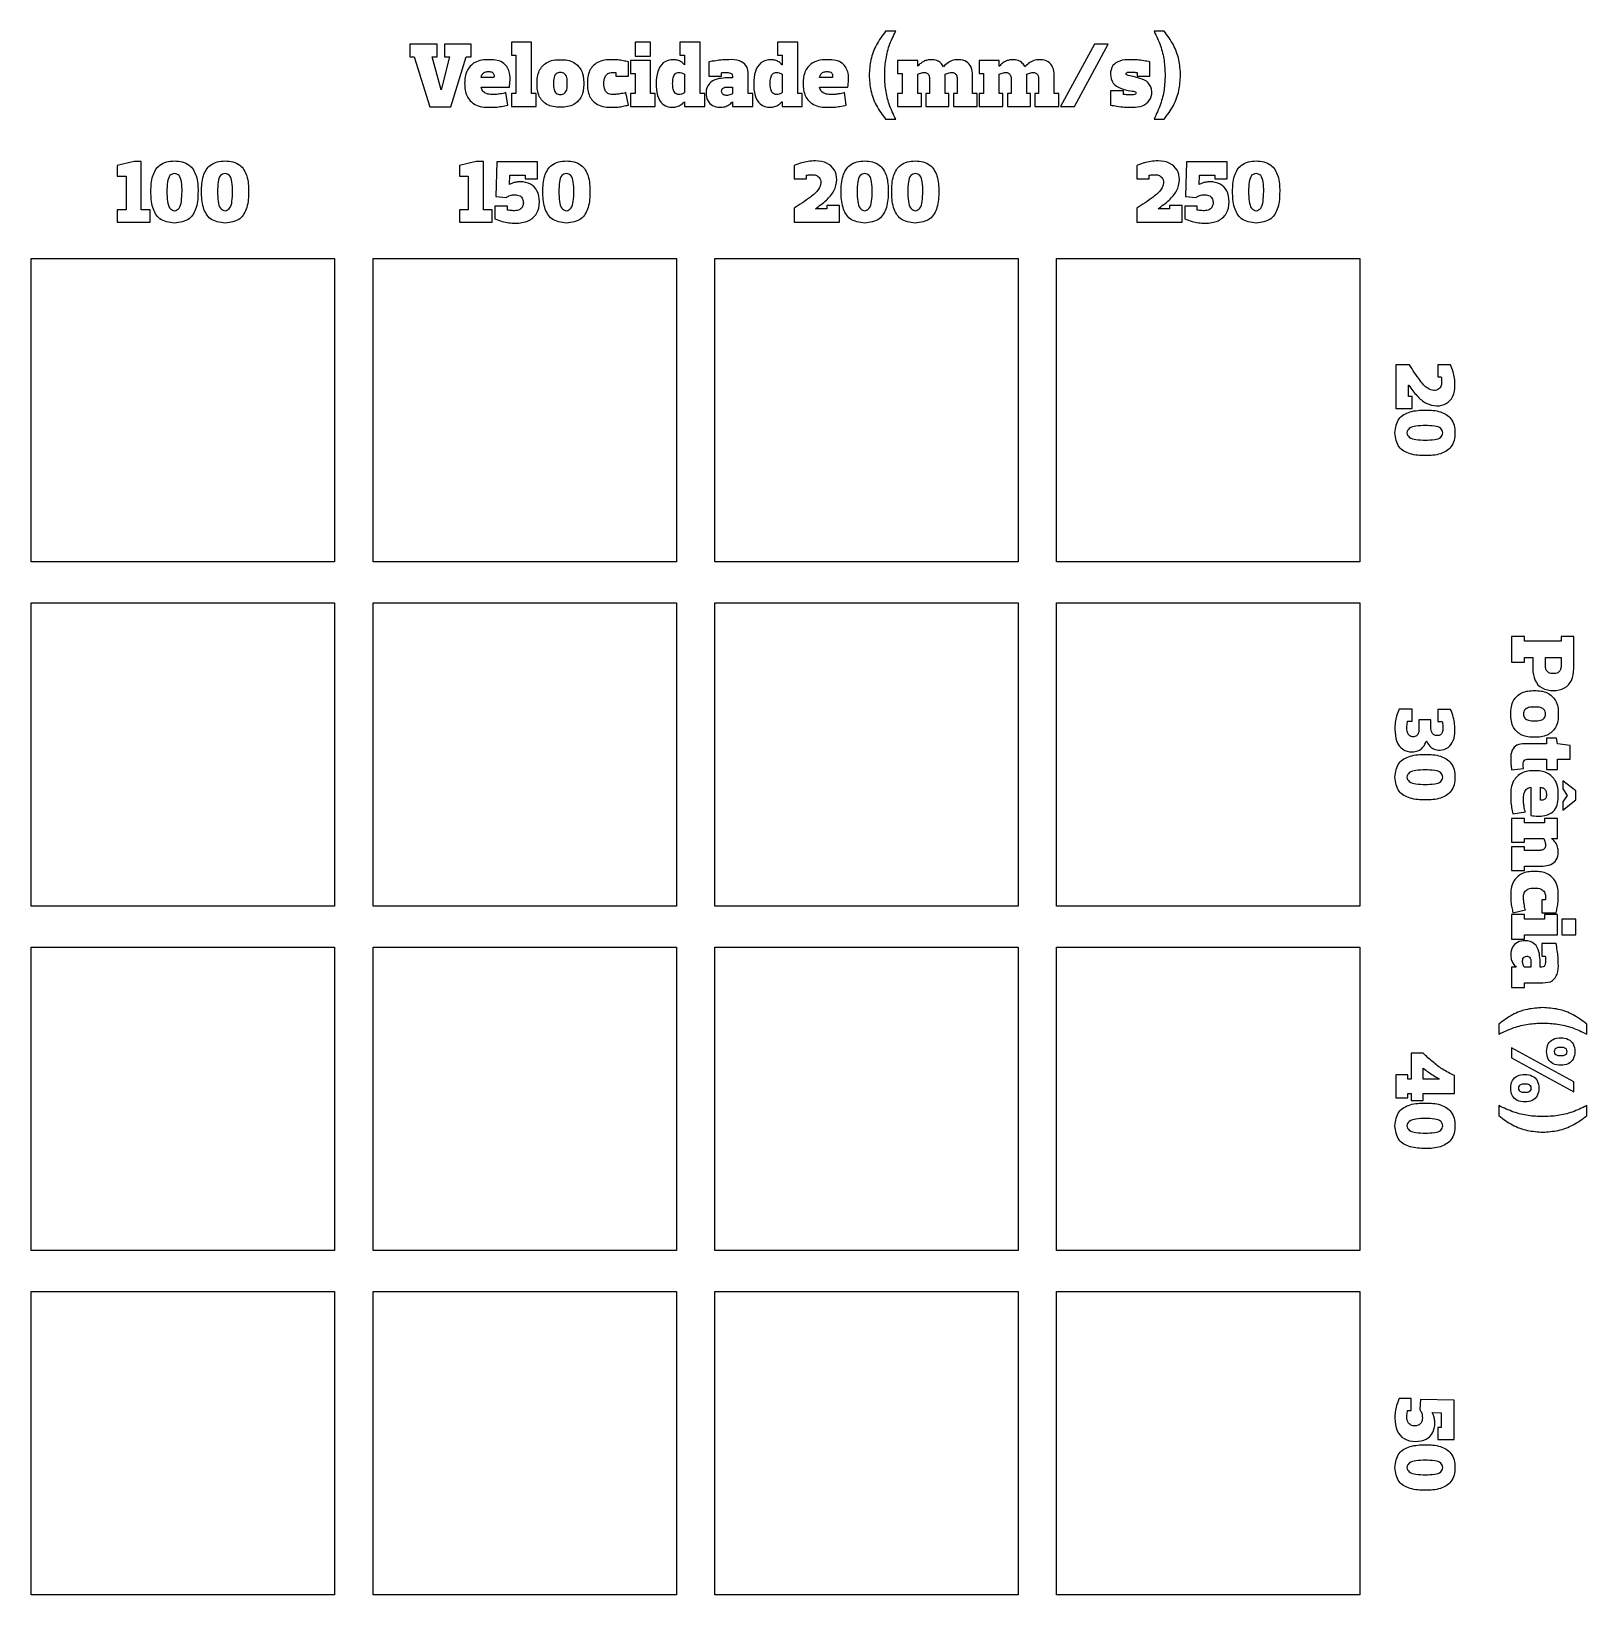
# Model space of a CAD drawing. Header units: millimetres. Extents: x 24 to 155, y 23 to 155.
import ezdxf

# ---------------------------------------------------------------- set-up
doc = ezdxf.new("R2010")
doc.units = ezdxf.units.MM
doc.layers.add('Camada_1', color=7, linetype='CONTINUOUS')
doc.layers.add('Texto', color=7, linetype='CONTINUOUS')

msp = doc.modelspace()

# ---------------------------------------------------------------- linework, layer by layer
at = {"layer": 'Camada_1', "color": 1}
for p, q in [((23.977556, 135.992655), (49.556547, 135.992655)), ((23.977556, 110.413664), (23.977556, 135.992655)), ((49.556547, 135.992655), (49.556547, 110.413664)), ((52.799522, 135.992655), (78.378513, 135.992655)), ((52.799522, 110.413664), (52.799522, 135.992655)), ((78.378513, 135.992655), (78.378513, 110.413664)), ((49.556547, 110.413664), (23.977556, 110.413664)), ((78.378513, 110.413664), (52.799522, 110.413664)), ((52.799522, 77.917068), (78.378513, 77.917068)), ((52.799522, 52.33808), (52.799522, 77.917068)), ((78.378513, 77.917068), (78.378513, 52.33808)), ((78.378513, 52.33808), (52.799522, 52.33808))]:
    msp.add_line(p, q, dxfattribs=at)
at = {"layer": 'Camada_1', "color": 6}
for p, q in [((81.62149, 135.992655), (107.20048, 135.992655)), ((81.62149, 110.413664), (81.62149, 135.992655)), ((107.20048, 135.992655), (107.20048, 110.413664)), ((107.20048, 110.413664), (81.62149, 110.413664)), ((81.62149, 77.917068), (107.20048, 77.917068)), ((81.62149, 52.33808), (81.62149, 77.917068)), ((107.20048, 77.917068), (107.20048, 52.33808)), ((107.20048, 52.33808), (81.62149, 52.33808))]:
    msp.add_line(p, q, dxfattribs=at)
at = {"layer": 'Camada_1', "color": 5}
for p, q in [((110.44345, 135.992655), (136.02244, 135.992655)), ((110.44345, 110.413664), (110.44345, 135.992655)), ((136.02244, 135.992655), (136.02244, 110.413664)), ((136.02244, 110.413664), (110.44345, 110.413664)), ((110.44345, 77.917068), (136.02244, 77.917068)), ((110.44345, 52.33808), (110.44345, 77.917068)), ((136.02244, 77.917068), (136.02244, 52.33808)), ((136.02244, 52.33808), (110.44345, 52.33808))]:
    msp.add_line(p, q, dxfattribs=at)
at = {"layer": 'Camada_1', "color": 4}
for p, q in [((23.977556, 106.954865), (49.556547, 106.954865)), ((23.977556, 81.375874), (23.977556, 106.954865)), ((49.556547, 106.954865), (49.556547, 81.375874)), ((52.799522, 106.954865), (78.378513, 106.954865)), ((52.799522, 81.375874), (52.799522, 106.954865)), ((78.378513, 106.954865), (78.378513, 81.375874)), ((81.62149, 106.954865), (107.20048, 106.954865)), ((81.62149, 81.375874), (81.62149, 106.954865)), ((107.20048, 106.954865), (107.20048, 81.375874)), ((49.556547, 81.375874), (23.977556, 81.375874)), ((78.378513, 81.375874), (52.799522, 81.375874)), ((107.20048, 81.375874), (81.62149, 81.375874)), ((23.977556, 48.87928), (49.556547, 48.87928)), ((23.977556, 23.30029), (23.977556, 48.87928)), ((49.556547, 48.87928), (49.556547, 23.30029)), ((52.799522, 48.87928), (78.378513, 48.87928)), ((52.799522, 23.30029), (52.799522, 48.87928)), ((78.378513, 48.87928), (78.378513, 23.30029)), ((49.556547, 23.30029), (23.977556, 23.30029)), ((78.378513, 23.30029), (52.799522, 23.30029))]:
    msp.add_line(p, q, dxfattribs=at)
at = {"layer": 'Camada_1', "color": 3}
for p, q in [((110.44345, 106.954865), (136.02244, 106.954865)), ((110.44345, 81.375874), (110.44345, 106.954865)), ((136.02244, 106.954865), (136.02244, 81.375874)), ((136.02244, 81.375874), (110.44345, 81.375874)), ((23.977556, 77.917068), (49.556547, 77.917068)), ((23.977556, 52.33808), (23.977556, 77.917068)), ((49.556547, 77.917068), (49.556547, 52.33808)), ((49.556547, 52.33808), (23.977556, 52.33808)), ((81.62149, 48.87928), (107.20048, 48.87928)), ((81.62149, 23.30029), (81.62149, 48.87928)), ((107.20048, 48.87928), (107.20048, 23.30029)), ((110.44345, 48.87928), (136.02244, 48.87928)), ((110.44345, 23.30029), (110.44345, 48.87928)), ((136.02244, 48.87928), (136.02244, 23.30029)), ((107.20048, 23.30029), (81.62149, 23.30029)), ((136.02244, 23.30029), (110.44345, 23.30029))]:
    msp.add_line(p, q, dxfattribs=at)
at = {"layer": 'Texto', "color": 7}
for p, q in [((96.877329, 155.153584), (96.027475, 155.153584)), ((119.51436, 155.153583), (118.6645, 155.153583)), ((58.20896, 154.071951), (55.891175, 154.071951)), ((55.891175, 154.071951), (55.891175, 152.990318)), ((55.891175, 152.990318), (56.254294, 152.990318)), ((56.254294, 152.990318), (57.590884, 148.779675)), ((58.548927, 150.208976), (57.784032, 152.990318)), ((57.784032, 152.990318), (58.20896, 152.990318)), ((58.20896, 152.990318), (58.20896, 154.071951)), ((59.251963, 152.990318), (58.556627, 150.208976)), ((58.827036, 154.071951), (58.827036, 152.990318)), ((61.067561, 154.071951), (58.827036, 154.071951)), ((58.827036, 152.990318), (59.251963, 152.990318)), ((59.367852, 148.779675), (60.665812, 152.990318)), ((60.665812, 152.990318), (61.067561, 152.990318)), ((61.067561, 152.990318), (61.067561, 154.071951)), ((66.166693, 154.22647), (64.466984, 154.22647)), ((64.466984, 154.22647), (64.466984, 153.144837)), ((64.466984, 153.144837), (64.853282, 153.144837)), ((64.853282, 153.144837), (64.853282, 149.899938)), ((66.166693, 149.899938), (66.166693, 154.22647)), ((74.89701, 154.22647), (74.89701, 153.067577)), ((76.210421, 154.22647), (74.89701, 154.22647)), ((74.89701, 153.067577), (76.210421, 153.067577)), ((76.210421, 153.067577), (76.210421, 154.22647)), ((80.382437, 154.22647), (78.682729, 154.22647)), ((78.682729, 154.22647), (78.682729, 153.144837)), ((78.682729, 153.144837), (79.069026, 153.144837)), ((79.069026, 153.144837), (79.069026, 152.333612)), ((80.382437, 149.899938), (80.382437, 154.22647)), ((88.610564, 154.22647), (86.910855, 154.22647)), ((86.910855, 154.22647), (86.910855, 153.144837)), ((86.910855, 153.144837), (87.297153, 153.144837)), ((87.297153, 153.144837), (87.297153, 152.333612)), ((88.610564, 149.899938), (88.610564, 154.22647)), ((113.64263, 154.071951), (110.78403, 148.818305)), ((111.94292, 148.818305), (114.80153, 154.071951)), ((114.80153, 154.071951), (113.64263, 154.071951)), ((62.535493, 151.754166), (62.535493, 151.754166)), ((68.600371, 151.676906), (68.600371, 151.676906)), ((73.274564, 151.669176), (73.274564, 151.367864)), ((74.356197, 151.367868), (74.356197, 152.565391)), ((76.210421, 152.68128), (74.510712, 152.68128)), ((74.510712, 152.68128), (74.510712, 151.599647)), ((76.210421, 149.899938), (76.210421, 152.68128)), ((79.069026, 152.333612), (79.053576, 152.333612)), ((81.116398, 152.565391), (81.116398, 151.367868)), ((82.198031, 151.367868), (82.198031, 151.661454)), ((87.297153, 152.333612), (87.281703, 152.333612)), ((91.08286, 151.754166), (91.08286, 151.754166)), ((98.73156, 152.68128), (97.031851, 152.68128)), ((97.031851, 152.68128), (97.031851, 151.599647)), ((98.73156, 152.217723), (98.73156, 152.68128)), ((98.74701, 152.217723), (98.73156, 152.217723)), ((105.6077, 152.68128), (103.90799, 152.68128)), ((103.90799, 152.68128), (103.90799, 151.599647)), ((105.6077, 152.217723), (105.6077, 152.68128)), ((105.6231, 152.217723), (105.6077, 152.217723)), ((117.23521, 151.676906), (117.23521, 151.367868)), ((118.31684, 151.367868), (118.31684, 152.565391)), ((62.99905, 151.251979), (61.917417, 151.251979)), ((61.917417, 150.440754), (64.297009, 150.440754)), ((73.274564, 151.367864), (74.356197, 151.367868)), ((74.510712, 151.599647), (74.89701, 151.599647)), ((74.89701, 151.599647), (74.89701, 149.899938)), ((78.064653, 150.749793), (78.064653, 150.749793)), ((79.069026, 151.522387), (79.069026, 149.977197)), ((81.116398, 151.367868), (82.198031, 151.367868)), ((83.125145, 151.213349), (82.507069, 151.213349)), ((82.71567, 150.440754), (83.125145, 150.440754)), ((83.125145, 151.367868), (83.125145, 151.213349)), ((83.125145, 150.440754), (83.125145, 149.899938)), ((84.438556, 149.899938), (84.438556, 151.445128)), ((86.292779, 150.749793), (86.292779, 150.749793)), ((87.297153, 151.522387), (87.297153, 149.977197)), ((91.546417, 151.251979), (90.464784, 151.251979)), ((90.464784, 150.440754), (92.844376, 150.440754)), ((94.636804, 151.445128), (94.636804, 151.445128)), ((97.031851, 151.599647), (97.418149, 151.599647)), ((97.418149, 151.599647), (97.418149, 149.899938)), ((98.731558, 149.899938), (98.731558, 151.522387)), ((99.735932, 151.190172), (99.735932, 149.899938)), ((101.04934, 151.197898), (101.04934, 151.522387)), ((101.04934, 149.899938), (101.04934, 151.197898)), ((102.05372, 151.13609), (102.05372, 149.899938)), ((103.36713, 149.899938), (103.36713, 151.445128)), ((103.90799, 151.599647), (104.29429, 151.599647)), ((104.29429, 151.599647), (104.29429, 149.899938)), ((105.6077, 149.899938), (105.6077, 151.522387)), ((106.61207, 151.190172), (106.61207, 149.899938)), ((107.92543, 151.197898), (107.92543, 151.522387)), ((107.92543, 149.899938), (107.92543, 151.197898)), ((108.92981, 151.13609), (108.92981, 149.899938)), ((110.24322, 149.899938), (110.24322, 151.445128)), ((117.23521, 151.367868), (118.31684, 151.367868)), ((120.90503, 151.445127), (120.90503, 151.445127)), ((58.556627, 150.208976), (58.548927, 150.208976)), ((64.157942, 148.934194), (64.003423, 149.977197)), ((64.853282, 149.899938), (64.466984, 149.899938)), ((64.466984, 149.899938), (64.466984, 148.818305)), ((66.552991, 149.899938), (66.166693, 149.899938)), ((66.552991, 148.818305), (66.552991, 149.899938)), ((74.356197, 148.934194), (74.124418, 149.977197)), ((74.89701, 149.899938), (74.510712, 149.899938)), ((74.510712, 149.899938), (74.510712, 148.818305)), ((76.596719, 149.899938), (76.210421, 149.899938)), ((76.596719, 148.818305), (76.596719, 149.899938)), ((79.053576, 149.204603), (79.069026, 149.204603)), ((79.069026, 149.204603), (79.069026, 148.818305)), ((80.768735, 149.899938), (80.382437, 149.899938)), ((80.768735, 148.818305), (80.768735, 149.899938)), ((83.109693, 149.204603), (83.125143, 149.204603)), ((83.125143, 149.204603), (83.125143, 148.818305)), ((84.824852, 149.899938), (84.438556, 149.899938)), ((84.824852, 148.818305), (84.824852, 149.899938)), ((87.281701, 149.204603), (87.297151, 149.204603)), ((87.297151, 149.204603), (87.297151, 148.818305)), ((88.996859, 149.899938), (88.610564, 149.899938)), ((88.996859, 148.818305), (88.996859, 149.899938)), ((92.705309, 148.934194), (92.55079, 149.977197)), ((97.418149, 149.899938), (97.031851, 149.899938)), ((97.031851, 149.899938), (97.031851, 148.818305)), ((99.040598, 149.899938), (98.731558, 149.899938)), ((99.040598, 148.818305), (99.040598, 149.899938)), ((99.735932, 149.899938), (99.426894, 149.899938)), ((99.426894, 149.899938), (99.426894, 148.818305)), ((101.35838, 149.899938), (101.04934, 149.899938)), ((101.35838, 148.818305), (101.35838, 149.899938)), ((102.05372, 149.899938), (101.74468, 149.899938)), ((101.74468, 149.899938), (101.74468, 148.818305)), ((103.75343, 149.899938), (103.36713, 149.899938)), ((103.75343, 148.818305), (103.75343, 149.899938)), ((104.29429, 149.899938), (103.90799, 149.899938)), ((103.90799, 149.899938), (103.90799, 148.818305)), ((105.91674, 149.899938), (105.6077, 149.899938)), ((105.91674, 148.818305), (105.91674, 149.899938)), ((106.30303, 149.899938), (106.30298, 148.818305)), ((106.61207, 149.899938), (106.30303, 149.899938)), ((108.23447, 149.899938), (107.92543, 149.899938)), ((108.23447, 148.818305), (108.23447, 149.899938)), ((108.92981, 149.899938), (108.62077, 149.899938)), ((108.62077, 149.899938), (108.62077, 148.818305)), ((110.62952, 149.899938), (110.24322, 149.899938)), ((110.62952, 148.818305), (110.62952, 149.899938)), ((116.07631, 150.131717), (114.99468, 150.131717)), ((114.99468, 150.131717), (114.99468, 148.934194)), ((116.07631, 149.822679), (116.07631, 150.131717)), ((57.590884, 148.779675), (59.367852, 148.779675)), ((64.466984, 148.818305), (66.552991, 148.818305)), ((68.600371, 148.741046), (68.600371, 148.741046)), ((74.510712, 148.818305), (76.596719, 148.818305)), ((79.069026, 148.818305), (80.768735, 148.818305)), ((83.125143, 148.818305), (84.824852, 148.818305)), ((87.297151, 148.818305), (88.996859, 148.818305)), ((96.027475, 147.736672), (96.877329, 147.736672)), ((97.031851, 148.818305), (99.040598, 148.818305)), ((99.426894, 148.818305), (101.35838, 148.818305)), ((101.74468, 148.818305), (103.75343, 148.818305)), ((103.90799, 148.818305), (105.91674, 148.818305)), ((106.30298, 148.818305), (108.23447, 148.818305)), ((108.62077, 148.818305), (110.62952, 148.818305)), ((110.78403, 148.818305), (111.94292, 148.818305)), ((118.6645, 147.736671), (119.51436, 147.736671)), ((32.6498, 144.176967), (31.227479, 143.840102)), ((31.227479, 143.840102), (31.227479, 142.941794)), ((33.248672, 144.176967), (32.6498, 144.176967)), ((33.248672, 140.097152), (33.248672, 144.176967)), ((61.509189, 144.176967), (60.086868, 143.840102)), ((60.086868, 143.840102), (60.086868, 142.941794)), ((62.108061, 144.176967), (61.509189, 144.176967)), ((62.108061, 140.097152), (62.108061, 144.176967)), ((63.230941, 144.139538), (63.156081, 141.220037)), ((66.674455, 144.139538), (63.230941, 144.139538)), ((66.674457, 142.717229), (66.674455, 144.139538)), ((88.309966, 143.840101), (88.309966, 142.717216)), ((117.20679, 143.840101), (117.20679, 142.717216)), ((121.3989, 144.139538), (121.324, 141.220037)), ((124.84242, 144.139538), (121.3989, 144.139538)), ((124.84232, 142.717229), (124.84242, 144.139538)), ((31.227479, 142.941794), (31.976069, 142.941794)), ((31.976069, 142.941794), (31.976069, 140.097152)), ((36.055877, 143.166371), (36.055877, 143.166371)), ((40.322837, 143.166371), (40.322837, 143.166371)), ((60.086868, 142.941794), (60.835458, 142.941794)), ((60.835458, 142.941794), (60.835458, 140.097152)), ((64.29394, 142.238131), (64.33137, 143.016665)), ((64.33137, 143.016665), (65.626431, 143.016665)), ((65.626431, 143.016665), (65.626431, 142.717229)), ((65.626431, 142.717229), (66.674457, 142.717229)), ((69.107379, 143.166371), (69.107379, 143.166371)), ((88.309966, 142.717216), (89.357992, 142.717216)), ((89.357992, 142.717216), (89.357992, 143.016652)), ((94.26126, 143.166371), (94.26126, 143.166371)), ((98.528221, 143.166371), (98.528221, 143.166371)), ((117.20679, 142.717216), (118.25482, 142.717216)), ((118.25482, 142.717216), (118.25482, 143.016652)), ((122.46183, 142.238131), (122.49923, 143.016665)), ((122.49923, 143.016665), (123.79429, 143.016665)), ((123.79429, 143.016665), (123.79429, 142.717229)), ((123.79429, 142.717229), (124.84232, 142.717229)), ((127.27534, 143.166371), (127.27534, 143.166371)), ((63.156081, 141.220037), (64.054389, 141.145177)), ((64.30891, 142.230631), (64.29394, 142.238131)), ((121.324, 141.220037), (122.22231, 141.145177)), ((122.47683, 142.230631), (122.46183, 142.238131)), ((31.976069, 140.097152), (31.227479, 140.097152)), ((31.227479, 140.097152), (31.227479, 139.049126)), ((33.997262, 140.097152), (33.248672, 140.097152)), ((33.997262, 139.049126), (33.997262, 140.097152)), ((60.835458, 140.097152), (60.086868, 140.097152)), ((60.086868, 140.097152), (60.086868, 139.049126)), ((62.856651, 140.097152), (62.108061, 140.097152)), ((62.856651, 139.049126), (62.856651, 140.097152)), ((64.129248, 140.396586), (63.081222, 140.396586)), ((63.081222, 140.396586), (63.081222, 139.34856)), ((64.129248, 140.074692), (64.129248, 140.396586)), ((88.309966, 140.24687), (88.309966, 139.049126)), ((90.106582, 140.172011), (90.106582, 140.186981)), ((91.079749, 140.172011), (90.106582, 140.172011)), ((91.079749, 140.471447), (91.079749, 140.172011)), ((92.127775, 140.471447), (91.079749, 140.471447)), ((92.127775, 139.049126), (92.127775, 140.471447)), ((117.20679, 140.24687), (117.20679, 139.049126)), ((119.00341, 140.172011), (119.00341, 140.186981)), ((119.97658, 140.172011), (119.00341, 140.172011)), ((119.97658, 140.471447), (119.97658, 140.172011)), ((121.0246, 140.471447), (119.97658, 140.471447)), ((121.0246, 139.049126), (121.0246, 140.471447)), ((122.29717, 140.396586), (121.24915, 140.396586)), ((121.24915, 140.396586), (121.24915, 139.34856)), ((122.29717, 140.074692), (122.29717, 140.396586)), ((31.227479, 139.049126), (33.997262, 139.049126)), ((36.055877, 138.974267), (36.055877, 138.974267)), ((40.322837, 138.974267), (40.322837, 138.974267)), ((60.086868, 139.049126), (62.856651, 139.049126)), ((69.107379, 138.974267), (69.107379, 138.974267)), ((88.309966, 139.049126), (92.127775, 139.049126)), ((94.26126, 138.974267), (94.26126, 138.974267)), ((98.528221, 138.974267), (98.528221, 138.974267)), ((117.20679, 139.049126), (121.0246, 139.049126)), ((127.27534, 138.974267), (127.27534, 138.974267)), ((140.20721, 127.035199), (139.05037, 127.035199)), ((139.05037, 127.035199), (139.05037, 123.347767)), ((143.67768, 127.035199), (142.59315, 127.035199)), ((142.59315, 127.035199), (142.59315, 126.022963)), ((140.13482, 124.360003), (140.13482, 125.299937)), ((140.13482, 125.299937), (140.14932, 125.299937)), ((142.59315, 126.022963), (142.88236, 126.022963)), ((140.42403, 124.360003), (140.13482, 124.360003)), ((140.42412, 123.347767), (140.42403, 124.360003)), ((139.05037, 123.347767), (140.42412, 123.347767)), ((138.97798, 121.287139), (138.97798, 121.287139)), ((143.02692, 121.287139), (143.02692, 121.287139)), ((149.89995, 104.108825), (148.81831, 104.108825)), ((148.81831, 104.108825), (148.81831, 101.945559)), ((149.89995, 103.722528), (149.89995, 104.108825)), ((152.99033, 103.722528), (149.89995, 103.722528)), ((154.07196, 104.108825), (152.99033, 104.108825)), ((152.99033, 104.108825), (152.99033, 103.722528)), ((154.07196, 101.404743), (154.07196, 104.108825)), ((148.81831, 101.945559), (149.89995, 101.945559)), ((149.89995, 101.945559), (149.89995, 102.331857)), ((149.89995, 102.331857), (150.59528, 102.331857)), ((150.59528, 102.331857), (150.59528, 101.404743)), ((151.67692, 101.559262), (151.67692, 102.331857)), ((151.67692, 102.331857), (152.99033, 102.331857)), ((152.99033, 102.331857), (152.99033, 101.559262)), ((140.42403, 97.997407), (139.33949, 97.997407)), ((140.42403, 96.985171), (140.42403, 97.997407)), ((143.67768, 97.961256), (142.59315, 97.961256)), ((142.59315, 97.961256), (142.59315, 96.949019)), ((148.74105, 97.580398), (148.74105, 97.580398)), ((151.67692, 97.580398), (151.67692, 97.580398)), ((140.04805, 96.985171), (140.42403, 96.985171)), ((142.01472, 97.093625), (141.00249, 97.093625)), ((141.00249, 97.093625), (141.00249, 96.40675)), ((142.01472, 96.464592), (142.01472, 97.093625)), ((142.59315, 96.949019), (142.95466, 96.949019)), ((141.63148, 95.30775), (141.64598, 95.30775)), ((151.7542, 95.069474), (149.90767, 95.069474)), ((152.60406, 95.533031), (151.7542, 95.533031)), ((151.7542, 95.533031), (151.7542, 95.069474)), ((152.68136, 95.069474), (152.60406, 95.533031)), ((153.76299, 94.914955), (152.68136, 95.069474)), ((150.13952, 93.756063), (151.75424, 93.756063)), ((151.75424, 93.756063), (151.75424, 92.906208)), ((152.68136, 92.906208), (152.68136, 93.756063)), ((152.68136, 93.756063), (153.76299, 93.756063)), ((153.76299, 93.756063), (153.76299, 94.914955)), ((148.81835, 92.867578), (149.82273, 92.983468)), ((151.75424, 92.906208), (152.68136, 92.906208)), ((138.97798, 92.249347), (138.97798, 92.249347)), ((143.02692, 92.249347), (143.02692, 92.249347)), ((150.44076, 91.399653), (150.44076, 89.020061)), ((151.25199, 90.31802), (151.25199, 91.399653)), ((154.22648, 91.098344), (153.14485, 91.948199)), ((153.14485, 91.948199), (153.14485, 91.252863)), ((153.14485, 91.252863), (153.51569, 90.712047)), ((154.22648, 90.325749), (154.22648, 91.098344)), ((151.75417, 90.781577), (151.75417, 90.781577)), ((153.51569, 90.712047), (153.14485, 90.17123)), ((153.14485, 89.475895), (154.22648, 90.325749)), ((153.14485, 90.17123), (153.14485, 89.475895)), ((149.89995, 88.772826), (148.81831, 88.772826)), ((148.81831, 88.772826), (148.81831, 86.764079)), ((148.9342, 89.159128), (149.97721, 89.313647)), ((149.89995, 88.386528), (149.89995, 88.772826)), ((151.59966, 88.386528), (149.89995, 88.386528)), ((152.68129, 88.772826), (151.59966, 88.772826)), ((151.59966, 88.772826), (151.59966, 88.386528)), ((152.68129, 87.073117), (152.68129, 88.772826)), ((149.89995, 86.764079), (149.89995, 87.073117)), ((149.89995, 87.073117), (151.5224, 87.073117)), ((152.21773, 87.057667), (152.21773, 87.073117)), ((152.21773, 87.073117), (152.68129, 87.073117)), ((148.81831, 86.764079), (149.89995, 86.764079)), ((148.81831, 86.377783), (148.81831, 84.369036)), ((149.89995, 86.37778), (148.81831, 86.377783)), ((149.89995, 86.068743), (149.89995, 86.37778)), ((151.1361, 86.068743), (149.89995, 86.068743)), ((149.89995, 84.369036), (149.89995, 84.755334)), ((149.89995, 84.755334), (151.44514, 84.755334)), ((148.81831, 84.369036), (149.89995, 84.369036)), ((151.66892, 81.896734), (151.36761, 81.896734)), ((151.36761, 81.896734), (151.36788, 80.815101)), ((149.89995, 80.660586), (148.81831, 80.660586)), ((148.81831, 80.660586), (148.81831, 78.57458)), ((148.9342, 80.815101), (149.97721, 81.04688)), ((149.89995, 80.274289), (149.89995, 80.660586)), ((151.36788, 80.815101), (152.5654, 80.815101)), ((151.59966, 80.660586), (151.59966, 80.274289)), ((152.68129, 80.660586), (151.59966, 80.660586)), ((152.68129, 78.960877), (152.68129, 80.660586)), ((151.59966, 80.274289), (149.89995, 80.274289)), ((154.22648, 80.274289), (153.06759, 80.274289)), ((153.06759, 80.274289), (153.06759, 78.960877)), ((154.22648, 78.960877), (154.22648, 80.274289)), ((148.81831, 78.57458), (149.89995, 78.57458)), ((149.89995, 78.57458), (149.89995, 78.960877)), ((149.89995, 78.960877), (152.68129, 78.960877)), ((151.36792, 78.226909), (151.36788, 77.145274)), ((152.56544, 78.226909), (151.36792, 78.226909)), ((153.06759, 78.960877), (154.22648, 78.960877)), ((150.44076, 76.627635), (150.44076, 76.21816)), ((151.2134, 76.21816), (151.2134, 76.836236)), ((151.36788, 77.145274), (151.66146, 77.145274)), ((149.20465, 76.218162), (148.81835, 76.218162)), ((148.81835, 76.218162), (148.81835, 74.518453)), ((149.20465, 76.233612), (149.20465, 76.218162)), ((150.44076, 76.21816), (149.89995, 76.21816)), ((151.36792, 76.21816), (151.2134, 76.21816)), ((148.81835, 74.518453), (149.89999, 74.518453)), ((149.89999, 74.518453), (149.89999, 74.90475)), ((149.89999, 74.90475), (151.44518, 74.90475)), ((151.44514, 72.818741), (151.44514, 72.818741)), ((147.73668, 71.42807), (147.73668, 70.578215)), ((155.15359, 70.578215), (155.15359, 71.42807)), ((141.36396, 68.959611), (140.35172, 68.959611)), ((140.35172, 68.959611), (140.35172, 66.790533)), ((154.07196, 66.560722), (148.81831, 69.419324)), ((148.81831, 69.419324), (148.81831, 68.569469)), ((148.81831, 68.569469), (154.07196, 65.710868)), ((151.76963, 69.110286), (151.76963, 69.110286)), ((152.41861, 69.110286), (152.41861, 69.110286)), ((141.36396, 66.790534), (141.36396, 67.708776)), ((140.06251, 67.152046), (139.05028, 67.152046)), ((139.05028, 67.152046), (139.05028, 65.199876)), ((140.06251, 66.790533), (140.06251, 67.152046)), ((140.35172, 66.790533), (140.06251, 66.790533)), ((142.70156, 66.790534), (141.36396, 66.790534)), ((142.70156, 66.804994), (142.70156, 66.790534)), ((144.00301, 65.561389), (144.00301, 67.079744)), ((148.74105, 66.019906), (148.74105, 66.019906)), ((149.39003, 66.019906), (149.39003, 66.019906)), ((154.07196, 65.710868), (154.07196, 66.560722)), ((139.05028, 65.199876), (140.06251, 65.199876)), ((140.06251, 65.199876), (140.06251, 65.561389)), ((140.06251, 65.561389), (140.35172, 65.561389)), ((140.35172, 65.561389), (140.35172, 64.982968)), ((140.35172, 64.982968), (141.36396, 64.982968)), ((141.36396, 64.982968), (141.36396, 65.561389)), ((141.36396, 65.561389), (144.00301, 65.561389)), ((147.73668, 64.551974), (147.73668, 63.70212)), ((155.15359, 63.70212), (155.15359, 64.551974)), ((138.97798, 62.850044), (138.97798, 62.850044)), ((143.02692, 62.850044), (143.02692, 62.850044)), ((151.44514, 62.311449), (151.44514, 62.311449)), ((140.35171, 39.84951), (139.33948, 39.84951)), ((140.35171, 38.83728), (140.35171, 39.84951)), ((141.14705, 39.77721), (141.07475, 38.90958)), ((143.96685, 39.70491), (141.14705, 39.77721)), ((143.96685, 36.37899), (143.96685, 39.70491)), ((140.04081, 38.83728), (140.35171, 38.83728)), ((142.12313, 38.66375), (142.13013, 38.67825)), ((142.13013, 38.67825), (142.88208, 38.64205)), ((142.88208, 38.64205), (142.88208, 37.39121)), ((142.88208, 37.39121), (142.59287, 37.39121)), ((142.59287, 37.39121), (142.59287, 36.37898)), ((142.59287, 36.37898), (143.96685, 36.37899)), ((138.97798, 34.02915), (138.97798, 34.02915)), ((143.02692, 34.02915), (143.02692, 34.02915))]:
    msp.add_line(p, q, dxfattribs=at)
for points, knots in [([(96.027475, 155.153584), (95.747698, 154.781788), (95.199049, 154.052687), (94.727694, 152.764833), (94.666897, 151.882074), (94.636804, 151.445128)], [0, 0, 0, 0, 1.390943, 2.727668, 4.037802, 4.037802, 4.037802, 4.037802]), ([(96.877329, 147.736672), (96.67925, 148.15412), (96.301569, 148.950076), (96.005659, 150.211512), (95.922682, 151.454396), (96.005946, 152.700395), (96.292203, 153.96627), (96.678291, 154.749703), (96.877329, 155.153584)], [0, 0, 0, 0, 1.382832, 2.636671, 3.858795, 5.10832, 6.373846, 7.720488, 7.720488, 7.720488, 7.720488]), ([(118.6645, 155.153583), (118.863539, 154.749703), (119.249628, 153.966269), (119.535888, 152.700394), (119.619154, 151.454396), (119.536175, 150.211511), (119.240261, 148.950075), (118.862579, 148.154119), (118.6645, 147.736671)], [0, 0, 0, 0, 1.346643, 2.61217, 3.861695, 5.083819, 6.337659, 7.720492, 7.720492, 7.720492, 7.720492]), ([(120.90503, 151.445127), (120.874937, 151.882073), (120.814139, 152.764833), (120.342783, 154.052686), (119.794136, 154.781787), (119.51436, 155.153583)], [0, 0, 0, 0, 1.310134, 2.646859, 4.037801, 4.037801, 4.037801, 4.037801]), ([(64.297009, 150.440754), (64.346029, 150.830327), (64.435178, 151.538825), (63.87015, 152.664033), (62.602477, 152.806858), (61.423121, 152.682827), (60.593028, 151.822218), (60.491032, 150.74965), (60.594726, 149.677903), (61.416528, 148.814912), (62.368034, 148.726876), (63.119707, 148.750992), (63.639921, 148.804679), (63.982358, 148.890295), (64.157942, 148.934194)], [0, 0, 0, 0, 1.167551, 2.12337, 3.391916, 4.643906, 5.601214, 6.689462, 7.77771, 8.735018, 9.987008, 10.490872, 11.006421, 11.548948, 11.548948, 11.548948, 11.548948]), ([(61.917417, 151.251979), (61.939181, 151.353283), (61.980281, 151.544592), (62.235885, 151.734421), (62.430846, 151.747269), (62.535493, 151.754166)], [0, 0, 0, 0, 0.301817, 0.569975, 0.880694, 0.880694, 0.880694, 0.880694]), ([(62.535493, 151.754166), (62.648987, 151.751938), (62.840005, 151.748187), (63.028336, 151.510895), (63.009415, 151.343613), (62.99905, 151.251979)], [0, 0, 0, 0, 0.323525, 0.544512, 0.812196, 0.812196, 0.812196, 0.812196]), ([(68.600371, 148.741046), (69.004931, 148.768965), (69.732828, 148.819197), (70.504076, 149.691803), (70.606166, 150.748957), (70.504076, 151.81089), (69.732828, 152.670131), (68.600371, 152.807676), (67.467914, 152.670131), (66.696666, 151.81089), (66.594576, 150.748957), (66.696666, 149.691803), (67.467914, 148.819197), (68.195811, 148.768965), (68.600371, 148.741046)], [0, 0, 0, 0, 1.172139, 2.108954, 3.196431, 4.283908, 5.220723, 6.392862, 7.565001, 8.501816, 9.589293, 10.67677, 11.613585, 12.785724, 12.785724, 12.785724, 12.785724]), ([(68.600371, 151.676906), (68.730404, 151.660929), (68.986557, 151.629454), (69.177698, 151.209023), (69.181072, 150.750679), (69.177698, 150.287569), (68.986557, 149.877249), (68.600371, 149.794975), (68.214185, 149.877249), (68.023044, 150.287569), (68.01967, 150.750679), (68.023044, 151.209023), (68.214185, 151.629454), (68.470338, 151.660929), (68.600371, 151.676906)], [0, 0, 0, 0, 0.367549, 0.724033, 1.241415, 1.758798, 2.115281, 2.482831, 2.85038, 3.206864, 3.724246, 4.241628, 4.598112, 4.965661, 4.965661, 4.965661, 4.965661]), ([(74.356197, 152.565391), (74.205054, 152.601395), (73.904799, 152.672922), (73.439219, 152.743044), (72.707584, 152.776843), (71.757106, 152.690399), (70.937335, 151.819373), (70.848691, 150.749792), (70.937335, 149.680212), (71.757106, 148.809187), (72.707584, 148.722743), (73.439219, 148.756541), (73.904799, 148.826664), (74.205054, 148.89819), (74.356197, 148.934194)], [0, 0, 0, 0, 0.466175, 0.92609, 1.407431, 2.67626, 3.627661, 4.714384, 5.801107, 6.752508, 8.021337, 8.502678, 8.962593, 9.428768, 9.428768, 9.428768, 9.428768]), ([(74.124418, 149.977197), (73.950695, 149.93699), (73.664677, 149.870795), (73.274894, 149.825545), (72.944502, 149.813262), (72.583879, 149.868642), (72.295958, 150.242024), (72.254876, 150.749595), (72.296127, 151.258225), (72.583451, 151.629419), (72.880327, 151.68007), (73.068438, 151.676487), (73.171648, 151.675438), (73.239865, 151.671288), (73.274564, 151.669176)], [0, 0, 0, 0, 0.534818, 0.880522, 1.172447, 1.534725, 1.918343, 2.4758, 3.033257, 3.416874, 3.779152, 3.88331, 3.984053, 4.088352, 4.088352, 4.088352, 4.088352]), ([(79.053576, 152.333612), (78.972389, 152.416317), (78.809597, 152.582153), (78.485527, 152.723352), (77.958016, 152.800044), (77.211743, 152.577456), (76.731802, 151.715414), (76.646599, 150.749763), (76.71732, 149.795702), (77.148047, 148.92009), (77.901154, 148.695184), (78.444581, 148.784659), (78.793434, 148.942254), (78.968465, 149.11877), (79.053576, 149.204603)], [0, 0, 0, 0, 0.345091, 0.691958, 1.035002, 1.940803, 2.804401, 3.81568, 4.824377, 5.668465, 6.555241, 6.936574, 7.317235, 7.677534, 7.677534, 7.677534, 7.677534]), ([(78.064653, 150.749793), (78.06874, 150.909549), (78.075924, 151.190388), (78.232419, 151.59348), (78.559616, 151.696236), (78.797823, 151.660849), (78.95414, 151.600828), (79.034256, 151.546127), (79.069026, 151.522387)], [0, 0, 0, 0, 0.482901, 0.8489, 1.199227, 1.405225, 1.569628, 1.695689, 1.695689, 1.695689, 1.695689]), ([(84.438556, 151.445128), (84.420699, 151.743044), (84.38854, 152.279571), (83.641468, 152.757622), (82.932936, 152.766645), (82.265365, 152.740477), (81.69748, 152.672358), (81.311558, 152.601316), (81.116398, 152.565391)], [0, 0, 0, 0, 0.842675, 1.517598, 2.407444, 2.94309, 3.525004, 4.120334, 4.120334, 4.120334, 4.120334]), ([(82.198031, 151.661454), (82.233325, 151.663996), (82.302739, 151.668995), (82.405603, 151.675354), (82.583826, 151.678334), (82.794661, 151.677838), (83.081047, 151.606983), (83.110646, 151.446486), (83.125145, 151.367869)], [0, 0, 0, 0, 0.106135, 0.208735, 0.309485, 0.6384, 0.868266, 1.088976, 1.088976, 1.088976, 1.088976]), ([(87.281703, 152.333612), (87.200515, 152.416317), (87.037722, 152.582152), (86.713652, 152.723352), (86.186141, 152.800044), (85.439868, 152.577456), (84.959927, 151.715414), (84.874723, 150.749763), (84.945444, 149.795702), (85.376171, 148.92009), (86.129278, 148.695184), (86.672706, 148.784659), (87.021559, 148.942254), (87.19659, 149.11877), (87.281701, 149.204603)], [0, 0, 0, 0, 0.345093, 0.69196, 1.035004, 1.940805, 2.804403, 3.815682, 4.824379, 5.668467, 6.555243, 6.936576, 7.317237, 7.677537, 7.677537, 7.677537, 7.677537]), ([(86.292779, 150.749793), (86.296866, 150.909549), (86.30405, 151.190388), (86.460546, 151.59348), (86.787743, 151.696236), (87.02595, 151.660849), (87.182266, 151.600827), (87.262383, 151.546127), (87.297153, 151.522387)], [0, 0, 0, 0, 0.482901, 0.8489, 1.199228, 1.405225, 1.569629, 1.695689, 1.695689, 1.695689, 1.695689]), ([(92.844376, 150.440754), (92.893396, 150.830327), (92.982545, 151.538825), (92.417517, 152.664033), (91.149844, 152.806858), (89.970488, 152.682827), (89.140395, 151.822218), (89.038399, 150.74965), (89.142093, 149.677903), (89.963895, 148.814912), (90.915401, 148.726876), (91.667074, 148.750992), (92.187288, 148.804679), (92.529725, 148.890295), (92.705309, 148.934194)], [0, 0, 0, 0, 1.167551, 2.12337, 3.391916, 4.643906, 5.601214, 6.689462, 7.77771, 8.735018, 9.987008, 10.490872, 11.006421, 11.548948, 11.548948, 11.548948, 11.548948]), ([(90.464784, 151.251979), (90.486548, 151.353283), (90.527648, 151.544592), (90.783252, 151.734421), (90.978213, 151.747269), (91.08286, 151.754166)], [0, 0, 0, 0, 0.301817, 0.569975, 0.880694, 0.880694, 0.880694, 0.880694]), ([(91.08286, 151.754166), (91.196354, 151.751938), (91.387372, 151.748187), (91.575703, 151.510895), (91.556782, 151.343613), (91.546417, 151.251979)], [0, 0, 0, 0, 0.323525, 0.544512, 0.812196, 0.812196, 0.812196, 0.812196]), ([(98.731558, 151.522387), (98.786348, 151.548404), (98.898938, 151.601865), (99.079903, 151.659567), (99.284735, 151.687416), (99.508342, 151.651959), (99.699301, 151.462953), (99.722736, 151.288438), (99.735932, 151.190172)], [0, 0, 0, 0, 0.181878, 0.373745, 0.566825, 0.800354, 1.025574, 1.315829, 1.315829, 1.315829, 1.315829]), ([(100.90255, 152.155915), (100.835537, 152.27058), (100.700852, 152.501036), (100.327776, 152.718063), (100.003729, 152.764575), (99.777632, 152.755345), (99.666728, 152.741279), (99.489206, 152.708575), (99.250561, 152.627961), (98.970338, 152.458428), (98.822275, 152.298845), (98.74701, 152.217723)], [0, 0, 0, 0, 0.39282, 0.789505, 1.243369, 1.357073, 1.468058, 1.578394, 1.898361, 2.218151, 2.548784, 2.548784, 2.548784, 2.548784]), ([(103.36713, 151.445128), (103.349124, 151.680269), (103.315562, 152.118556), (102.871824, 152.668547), (102.276311, 152.784015), (101.749628, 152.731279), (101.279103, 152.539576), (101.035661, 152.291539), (100.90255, 152.155915)], [0, 0, 0, 0, 0.695906, 1.297127, 1.96272, 2.41539, 2.883443, 3.448139, 3.448139, 3.448139, 3.448139]), ([(101.04934, 151.522387), (101.104127, 151.548403), (101.216709, 151.601862), (101.397738, 151.659581), (101.606583, 151.687941), (101.840787, 151.649324), (102.035428, 151.434491), (102.047073, 151.244516), (102.05372, 151.13609)], [0, 0, 0, 0, 0.181879, 0.373747, 0.566828, 0.813265, 1.052159, 1.369794, 1.369794, 1.369794, 1.369794]), ([(105.6077, 151.522387), (105.662491, 151.548404), (105.775081, 151.601865), (105.956047, 151.659567), (106.160878, 151.687416), (106.384484, 151.651958), (106.575438, 151.462952), (106.598874, 151.288438), (106.61207, 151.190172)], [0, 0, 0, 0, 0.181879, 0.373747, 0.566828, 0.800352, 1.02557, 1.315826, 1.315826, 1.315826, 1.315826]), ([(107.77864, 152.155915), (107.711627, 152.27058), (107.576942, 152.501036), (107.203865, 152.718063), (106.879818, 152.764575), (106.653722, 152.755345), (106.54282, 152.741279), (106.3653, 152.708574), (106.126654, 152.627962), (105.846429, 152.458428), (105.698366, 152.298845), (105.6231, 152.217723)], [0, 0, 0, 0, 0.39282, 0.789505, 1.24337, 1.357074, 1.468056, 1.578389, 1.89836, 2.218149, 2.548783, 2.548783, 2.548783, 2.548783]), ([(110.24322, 151.445128), (110.225214, 151.680269), (110.191652, 152.118556), (109.747914, 152.668547), (109.152401, 152.784015), (108.625718, 152.731279), (108.155193, 152.539576), (107.911751, 152.291539), (107.77864, 152.155915)], [0, 0, 0, 0, 0.695906, 1.297127, 1.96272, 2.41539, 2.883443, 3.448139, 3.448139, 3.448139, 3.448139]), ([(107.92543, 151.522387), (107.980217, 151.548403), (108.092799, 151.601862), (108.273828, 151.659581), (108.482673, 151.687941), (108.716877, 151.649324), (108.911518, 151.434491), (108.923163, 151.244516), (108.92981, 151.13609)], [0, 0, 0, 0, 0.181879, 0.373747, 0.566828, 0.813265, 1.052159, 1.369794, 1.369794, 1.369794, 1.369794]), ([(118.31684, 152.565391), (118.150436, 152.602084), (117.797297, 152.679955), (117.227981, 152.742551), (116.542618, 152.770528), (115.809939, 152.72751), (115.104198, 152.294056), (114.927958, 151.515207), (115.144379, 150.729605), (115.874749, 150.291423), (116.478957, 150.164777), (116.900491, 150.098551), (117.076056, 150.086603), (117.188284, 149.961675), (117.091763, 149.823117), (116.911175, 149.792552), (116.715766, 149.781483), (116.507055, 149.786689), (116.300802, 149.797503), (116.154271, 149.813936), (116.07631, 149.822679)], [0, 0, 0, 0, 0.510956, 1.084343, 1.714336, 2.571862, 3.25921, 4.020165, 4.794814, 5.542616, 6.424056, 6.649541, 6.826795, 6.943093, 7.066578, 7.238595, 7.479438, 7.656875, 7.863808, 8.099081, 8.099081, 8.099081, 8.099081]), ([(114.99468, 148.934194), (115.174437, 148.897223), (115.565655, 148.816761), (116.187177, 148.760202), (116.909872, 148.724913), (117.670027, 148.788237), (118.354824, 149.268227), (118.556871, 150.06692), (118.251098, 150.883216), (117.48213, 151.207204), (116.896655, 151.32679), (116.526449, 151.417836), (116.354688, 151.447654), (116.288451, 151.565084), (116.35547, 151.683888), (116.513842, 151.711131), (116.678492, 151.717224), (116.859512, 151.713189), (117.039941, 151.701972), (117.16736, 151.685616), (117.23521, 151.676906)], [0, 0, 0, 0, 0.550275, 1.197605, 1.867631, 2.72806, 3.437132, 4.217388, 5.029314, 5.815478, 6.58097, 6.831222, 6.978282, 7.074643, 7.184442, 7.326327, 7.529783, 7.687194, 7.867278, 8.072397, 8.072397, 8.072397, 8.072397]), ([(64.003423, 149.977197), (63.841855, 149.936089), (63.552495, 149.862467), (63.149114, 149.826112), (62.76029, 149.815697), (62.378333, 149.855951), (62.014655, 150.078789), (61.949413, 150.321651), (61.917417, 150.440754)], [0, 0, 0, 0, 0.499291, 0.894207, 1.211595, 1.666117, 2.038147, 2.39618, 2.39618, 2.39618, 2.39618]), ([(79.069026, 149.977197), (79.034257, 149.953457), (78.954142, 149.898755), (78.797824, 149.838735), (78.559617, 149.803348), (78.232419, 149.906104), (78.075924, 150.309197), (78.06874, 150.590036), (78.064653, 150.749793)], [0, 0, 0, 0, 0.126059, 0.290463, 0.496462, 0.846789, 1.212788, 1.69569, 1.69569, 1.69569, 1.69569]), ([(82.507069, 151.213349), (82.273932, 151.197616), (81.794295, 151.165246), (81.067977, 150.804215), (80.81898, 150.022503), (80.96509, 149.316071), (81.419602, 148.826831), (81.979381, 148.714827), (82.453696, 148.77076), (82.831373, 148.927923), (83.016329, 149.111789), (83.109693, 149.204603)], [0, 0, 0, 0, 0.701641, 1.443497, 2.267466, 2.947921, 3.535217, 4.15594, 4.578012, 4.962397, 5.354222, 5.354222, 5.354222, 5.354222]), ([(83.125145, 149.899938), (83.076456, 149.871865), (82.969896, 149.810425), (82.784698, 149.762655), (82.59453, 149.736396), (82.407632, 149.764156), (82.236045, 149.877208), (82.175689, 150.103663), (82.242105, 150.356874), (82.486674, 150.443295), (82.637105, 150.441626), (82.71567, 150.440754)], [0, 0, 0, 0, 0.167924, 0.367517, 0.568936, 0.740414, 0.926195, 1.146569, 1.404822, 1.622125, 1.85969, 1.85969, 1.85969, 1.85969]), ([(87.297153, 149.977197), (87.262382, 149.953457), (87.182265, 149.898757), (87.025949, 149.838735), (86.787742, 149.803349), (86.460546, 149.906104), (86.30405, 150.309197), (86.296866, 150.590036), (86.292779, 150.749793)], [0, 0, 0, 0, 0.126063, 0.290465, 0.496461, 0.84679, 1.212789, 1.69569, 1.69569, 1.69569, 1.69569]), ([(92.55079, 149.977197), (92.389222, 149.936089), (92.099862, 149.862467), (91.696481, 149.826112), (91.307657, 149.815697), (90.9257, 149.855951), (90.562023, 150.078789), (90.49678, 150.321651), (90.464784, 150.440754)], [0, 0, 0, 0, 0.499291, 0.894207, 1.211595, 1.666116, 2.038146, 2.396179, 2.396179, 2.396179, 2.396179]), ([(94.636804, 151.445128), (94.667726, 151.014048), (94.730806, 150.134651), (95.198648, 148.846574), (95.747645, 148.111399), (96.027475, 147.736672)], [0, 0, 0, 0, 1.293081, 2.637869, 4.035931, 4.035931, 4.035931, 4.035931]), ([(119.51436, 147.736671), (119.794189, 148.111398), (120.343184, 148.846575), (120.811027, 150.13465), (120.874108, 151.014048), (120.90503, 151.445127)], [0, 0, 0, 0, 1.39806, 2.742848, 4.03593, 4.03593, 4.03593, 4.03593]), ([(36.055877, 138.974267), (36.506304, 139.031987), (37.352401, 139.140411), (38.002291, 140.362551), (38.058582, 141.622495), (38.007538, 142.888361), (37.339492, 144.049752), (36.055877, 144.302995), (34.772262, 144.049752), (34.104215, 142.888361), (34.053171, 141.622495), (34.109462, 140.362551), (34.759352, 139.14041), (35.60545, 139.031987), (36.055877, 138.974267)], [0, 0, 0, 0, 1.282541, 2.40917, 3.756068, 5.083692, 6.17993, 7.45709, 8.73425, 9.830489, 11.158113, 12.505011, 13.63164, 14.914182, 14.914182, 14.914182, 14.914182]), ([(40.322837, 138.974267), (40.773264, 139.031987), (41.619362, 139.14041), (42.269252, 140.362551), (42.325543, 141.622495), (42.274499, 142.888361), (41.606452, 144.049752), (40.322837, 144.302995), (39.039222, 144.049752), (38.371176, 142.888361), (38.320132, 141.622495), (38.376423, 140.362551), (39.026313, 139.140411), (39.87241, 139.031987), (40.322837, 138.974267)], [0, 0, 0, 0, 1.282542, 2.40917, 3.756068, 5.083693, 6.179931, 7.457092, 8.734251, 9.830489, 11.158114, 12.505012, 13.631641, 14.914182, 14.914182, 14.914182, 14.914182]), ([(69.107379, 138.974267), (69.557806, 139.031987), (70.403904, 139.14041), (71.053794, 140.362551), (71.110085, 141.622495), (71.059041, 142.888361), (70.390994, 144.049752), (69.107379, 144.302995), (67.823764, 144.049752), (67.155718, 142.888361), (67.104674, 141.622495), (67.160965, 140.362551), (67.810855, 139.140411), (68.656952, 139.031987), (69.107379, 138.974267)], [0, 0, 0, 0, 1.282542, 2.40917, 3.756068, 5.083693, 6.179931, 7.457092, 8.734251, 9.830489, 11.158114, 12.505012, 13.631641, 14.914182, 14.914182, 14.914182, 14.914182]), ([(90.106582, 140.186981), (90.426589, 140.417242), (91.019423, 140.843815), (91.733255, 141.651409), (91.973624, 142.593091), (91.78487, 143.48806), (91.080436, 144.124437), (90.23769, 144.238366), (89.502295, 144.192415), (88.89745, 144.060982), (88.513378, 143.91658), (88.309966, 143.840101)], [0, 0, 0, 0, 1.183366, 2.19226, 3.160043, 3.991185, 4.80924, 5.82879, 6.44552, 7.024128, 7.675608, 7.675608, 7.675608, 7.675608]), ([(94.26126, 138.974267), (94.711687, 139.031987), (95.557785, 139.14041), (96.207675, 140.362551), (96.263966, 141.622495), (96.212922, 142.888361), (95.544875, 144.049752), (94.26126, 144.302995), (92.977645, 144.049752), (92.309599, 142.888361), (92.258555, 141.622495), (92.314846, 140.362551), (92.964736, 139.140411), (93.810833, 139.031987), (94.26126, 138.974267)], [0, 0, 0, 0, 1.282542, 2.40917, 3.756068, 5.083693, 6.179931, 7.457092, 8.734251, 9.830489, 11.158114, 12.505012, 13.631641, 14.914182, 14.914182, 14.914182, 14.914182]), ([(98.528221, 138.974267), (98.978648, 139.031987), (99.824745, 139.14041), (100.474632, 140.362552), (100.530921, 141.622495), (100.479879, 142.88836), (99.811835, 144.049753), (98.52822, 144.302995), (97.244606, 144.049752), (96.576559, 142.888361), (96.525515, 141.622495), (96.581806, 140.362551), (97.231696, 139.14041), (98.077794, 139.031987), (98.528221, 138.974267)], [0, 0, 0, 0, 1.282541, 2.409168, 3.756066, 5.08369, 6.179927, 7.457086, 8.734246, 9.830485, 11.158109, 12.505008, 13.631636, 14.914178, 14.914178, 14.914178, 14.914178]), ([(119.00341, 140.186981), (119.323418, 140.417242), (119.916253, 140.843814), (120.630087, 141.651409), (120.870457, 142.593091), (120.681699, 143.488061), (119.977264, 144.124436), (119.134519, 144.238366), (118.399124, 144.192415), (117.794278, 144.060982), (117.410204, 143.91658), (117.20679, 143.840101)], [0, 0, 0, 0, 1.183368, 2.192263, 3.160046, 3.991189, 4.809245, 5.828795, 6.445523, 7.024131, 7.675616, 7.675616, 7.675616, 7.675616]), ([(127.27534, 138.974267), (127.725767, 139.031987), (128.571865, 139.14041), (129.221752, 140.362552), (129.278041, 141.622495), (129.226999, 142.888361), (128.558955, 144.049753), (127.27534, 144.302994), (125.991725, 144.049753), (125.323681, 142.888361), (125.272639, 141.622495), (125.328928, 140.362552), (125.978815, 139.14041), (126.824913, 139.031987), (127.27534, 138.974267)], [0, 0, 0, 0, 1.282541, 2.409169, 3.756067, 5.083691, 6.179928, 7.457088, 8.734248, 9.830485, 11.158109, 12.505007, 13.631635, 14.914176, 14.914176, 14.914176, 14.914176]), ([(36.055877, 143.166371), (36.198865, 143.11858), (36.53212, 143.007197), (36.666834, 142.343653), (36.708465, 141.630144), (36.661791, 140.879964), (36.539864, 140.244195), (36.055877, 139.929098), (35.57189, 140.244195), (35.449962, 140.879964), (35.403289, 141.630144), (35.444918, 142.343653), (35.579633, 143.007197), (35.912889, 143.118581), (36.055877, 143.166371)], [0, 0, 0, 0, 0.425914, 0.99266, 1.808387, 2.643477, 3.24412, 3.679036, 4.113952, 4.714596, 5.549685, 6.365413, 6.932158, 7.358073, 7.358073, 7.358073, 7.358073]), ([(40.322837, 143.166371), (40.465825, 143.118581), (40.799081, 143.007197), (40.933796, 142.343653), (40.975425, 141.630144), (40.928752, 140.879964), (40.806824, 140.244195), (40.322837, 139.929098), (39.83885, 140.244195), (39.716923, 140.879964), (39.670249, 141.630144), (39.71188, 142.343653), (39.846594, 143.007197), (40.179849, 143.11858), (40.322837, 143.166371)], [0, 0, 0, 0, 0.425915, 0.99266, 1.808388, 2.643477, 3.244121, 3.679037, 4.113953, 4.714596, 5.549686, 6.365413, 6.932159, 7.358073, 7.358073, 7.358073, 7.358073]), ([(63.081222, 139.34856), (63.285838, 139.264633), (63.665326, 139.108978), (64.249641, 138.991684), (64.987435, 138.955556), (65.866625, 139.049952), (66.707268, 139.748674), (66.879027, 140.749294), (66.735587, 141.693604), (66.087934, 142.362007), (65.388128, 142.474888), (64.875389, 142.440608), (64.56173, 142.36364), (64.389905, 142.273243), (64.30891, 142.230631)], [0, 0, 0, 0, 0.662316, 1.228359, 1.775403, 2.883153, 3.797075, 4.823927, 5.780895, 6.570203, 7.430069, 7.807919, 8.114981, 8.388798, 8.388798, 8.388798, 8.388798]), ([(69.107379, 143.166371), (69.250367, 143.118581), (69.583623, 143.007197), (69.718338, 142.343653), (69.759967, 141.630144), (69.713294, 140.879964), (69.591366, 140.244195), (69.107379, 139.929098), (68.623392, 140.244195), (68.501465, 140.879964), (68.454791, 141.630144), (68.496422, 142.343653), (68.631136, 143.007197), (68.964391, 143.11858), (69.107379, 143.166371)], [0, 0, 0, 0, 0.425915, 0.99266, 1.808388, 2.643477, 3.244121, 3.679037, 4.113953, 4.714596, 5.549686, 6.365413, 6.932159, 7.358073, 7.358073, 7.358073, 7.358073]), ([(89.357992, 143.016652), (89.410567, 143.025143), (89.512026, 143.041528), (89.662289, 143.0521), (89.869167, 143.056835), (90.145969, 143.037803), (90.495812, 142.82762), (90.607253, 142.332966), (90.355578, 141.692706), (89.510297, 141.005811), (88.776678, 140.541961), (88.309966, 140.24687)], [0, 0, 0, 0, 0.159702, 0.308193, 0.451289, 0.781083, 1.131754, 1.590668, 2.161702, 3.113965, 4.779092, 4.779092, 4.779092, 4.779092]), ([(94.26126, 143.166371), (94.404248, 143.118581), (94.737504, 143.007197), (94.872219, 142.343653), (94.913848, 141.630144), (94.867175, 140.879964), (94.745247, 140.244195), (94.26126, 139.929098), (93.777273, 140.244195), (93.655346, 140.879964), (93.608672, 141.630144), (93.650303, 142.343653), (93.785017, 143.007197), (94.118272, 143.11858), (94.26126, 143.166371)], [0, 0, 0, 0, 0.425915, 0.99266, 1.808388, 2.643477, 3.244121, 3.679037, 4.113953, 4.714596, 5.549686, 6.365413, 6.932159, 7.358073, 7.358073, 7.358073, 7.358073]), ([(98.528221, 143.166371), (98.671209, 143.11858), (99.004464, 143.007197), (99.139178, 142.343653), (99.180809, 141.630144), (99.134135, 140.879964), (99.012208, 140.244195), (98.528221, 139.929098), (98.044234, 140.244195), (97.922306, 140.879964), (97.875633, 141.630144), (97.917262, 142.343653), (98.051977, 143.007197), (98.385233, 143.118581), (98.528221, 143.166371)], [0, 0, 0, 0, 0.425914, 0.99266, 1.808387, 2.643477, 3.24412, 3.679036, 4.113952, 4.714596, 5.549685, 6.365413, 6.932158, 7.358073, 7.358073, 7.358073, 7.358073]), ([(118.25482, 143.016652), (118.307395, 143.025143), (118.408853, 143.041528), (118.559114, 143.0521), (118.765992, 143.056835), (119.042794, 143.037803), (119.392637, 142.82762), (119.504076, 142.332966), (119.252405, 141.692706), (118.407124, 141.00581), (117.673504, 140.541961), (117.20679, 140.24687)], [0, 0, 0, 0, 0.159702, 0.30819, 0.451285, 0.781081, 1.131751, 1.590665, 2.161698, 3.11396, 4.77909, 4.77909, 4.77909, 4.77909]), ([(121.24915, 139.34856), (121.453765, 139.264633), (121.833252, 139.108978), (122.417565, 138.991683), (123.155359, 138.955556), (124.03455, 139.049952), (124.875196, 139.748674), (125.046955, 140.749294), (124.903513, 141.693605), (124.255858, 142.362006), (123.556052, 142.474887), (123.043314, 142.440608), (122.729653, 142.363639), (122.557827, 142.273243), (122.47683, 142.230631)], [0, 0, 0, 0, 0.662314, 1.228355, 1.775396, 2.883151, 3.797074, 4.823927, 5.780895, 6.570205, 7.430069, 7.807921, 8.114982, 8.388803, 8.388803, 8.388803, 8.388803]), ([(127.27534, 143.166371), (127.418327, 143.11858), (127.751582, 143.007196), (127.886296, 142.343653), (127.927927, 141.630144), (127.881252, 140.879964), (127.759325, 140.244196), (127.27534, 139.929098), (126.791355, 140.244196), (126.669428, 140.879964), (126.622753, 141.630144), (126.664384, 142.343653), (126.799098, 143.007196), (127.132353, 143.11858), (127.27534, 143.166371)], [0, 0, 0, 0, 0.425913, 0.992658, 1.808386, 2.643475, 3.244119, 3.679033, 4.113947, 4.714591, 5.54968, 6.365408, 6.932153, 7.358066, 7.358066, 7.358066, 7.358066]), ([(64.054389, 141.145177), (64.122464, 141.189866), (64.254836, 141.276763), (64.497804, 141.359629), (64.817144, 141.382179), (65.19241, 141.324119), (65.442058, 141.020934), (65.494668, 140.690398), (65.437387, 140.3546), (65.159487, 140.061746), (64.809548, 140.015435), (64.525178, 140.026159), (64.324544, 140.041334), (64.194158, 140.063605), (64.129248, 140.074692)], [0, 0, 0, 0, 0.243689, 0.473849, 0.759129, 1.206304, 1.543728, 1.857202, 2.188914, 2.53214, 2.986839, 3.192076, 3.39131, 3.588823, 3.588823, 3.588823, 3.588823]), ([(122.22231, 141.145177), (122.290386, 141.189866), (122.422759, 141.276763), (122.665727, 141.359629), (122.985067, 141.382179), (123.360333, 141.32412), (123.60998, 141.020933), (123.662587, 140.690398), (123.605309, 140.354601), (123.327409, 140.061745), (122.97747, 140.015435), (122.693099, 140.026159), (122.492466, 140.041334), (122.36208, 140.063605), (122.29717, 140.074692)], [0, 0, 0, 0, 0.243691, 0.473851, 0.759129, 1.206307, 1.54373, 1.857203, 2.188914, 2.532139, 2.986842, 3.192076, 3.391311, 3.588824, 3.588824, 3.588824, 3.588824]), ([(140.14932, 125.299937), (140.371717, 124.990858), (140.783721, 124.418269), (141.563735, 123.728815), (142.473258, 123.496654), (143.337664, 123.678963), (143.952312, 124.359338), (144.062352, 125.173306), (144.017968, 125.883588), (143.89102, 126.467778), (143.751548, 126.838733), (143.67768, 127.035199)], [0, 0, 0, 0, 1.142953, 2.117393, 3.052124, 3.854884, 4.645004, 5.629737, 6.225406, 6.784256, 7.413488, 7.413488, 7.413488, 7.413488]), ([(142.88236, 126.022963), (142.89056, 125.972183), (142.906384, 125.874188), (142.916633, 125.729059), (142.921228, 125.529245), (142.902834, 125.261895), (142.699831, 124.923997), (142.222066, 124.816363), (141.603673, 125.059445), (140.940235, 125.875859), (140.492225, 126.584425), (140.20721, 127.035199)], [0, 0, 0, 0, 0.154249, 0.297671, 0.435881, 0.754413, 1.093109, 1.536357, 2.087886, 3.00763, 4.615894, 4.615894, 4.615894, 4.615894]), ([(138.97798, 121.287139), (139.033729, 120.852094), (139.138449, 120.034891), (140.318854, 119.407195), (141.535771, 119.352826), (142.758407, 119.402127), (143.880137, 120.047359), (144.124732, 121.287139), (143.880138, 122.526919), (142.758408, 123.172152), (141.535771, 123.221453), (140.318853, 123.167084), (139.138449, 122.539388), (139.033729, 121.722184), (138.97798, 121.287139)], [0, 0, 0, 0, 1.238743, 2.326896, 3.627798, 4.910084, 5.968886, 7.202431, 8.435977, 9.494779, 10.777066, 12.077967, 13.166121, 14.404864, 14.404864, 14.404864, 14.404864]), ([(143.02692, 121.287139), (142.980762, 121.149034), (142.873182, 120.82716), (142.2323, 120.697045), (141.543156, 120.656837), (140.818593, 120.701917), (140.204533, 120.81968), (139.900198, 121.287139), (140.204533, 121.754599), (140.818593, 121.872362), (141.543156, 121.917442), (142.2323, 121.877234), (142.873183, 121.747119), (142.980762, 121.425244), (143.02692, 121.287139)], [0, 0, 0, 0, 0.411369, 0.958759, 1.746628, 2.553204, 3.133337, 3.5534, 3.973463, 4.553596, 5.360172, 6.148041, 6.695431, 7.106801, 7.106801, 7.106801, 7.106801]), ([(152.99033, 101.559262), (152.978936, 101.458872), (152.95599, 101.256687), (152.697266, 101.014458), (152.333621, 100.96033), (151.969976, 101.014457), (151.711258, 101.256688), (151.688313, 101.458872), (151.67692, 101.559262)], [0, 0, 0, 0, 0.295334, 0.594799, 0.97982, 1.364838, 1.6643, 1.959633, 1.959633, 1.959633, 1.959633]), ([(150.59528, 101.404743), (150.622739, 101.059119), (150.673594, 100.419029), (151.372165, 99.661325), (152.33362, 99.491833), (153.295075, 99.661325), (153.993646, 100.419029), (154.044501, 101.059119), (154.07196, 101.404743)], [0, 0, 0, 0, 1.016018, 1.881649, 2.856128, 3.830606, 4.696237, 5.712256, 5.712256, 5.712256, 5.712256]), ([(148.74105, 97.580398), (148.768969, 97.175838), (148.819203, 96.44794), (149.691811, 95.676694), (150.748965, 95.574603), (151.810898, 95.676694), (152.67014, 96.44794), (152.807687, 97.580398), (152.67014, 98.712856), (151.810898, 99.484102), (150.748965, 99.586193), (149.691811, 99.484102), (148.819203, 98.712856), (148.768969, 97.984958), (148.74105, 97.580398)], [0, 0, 0, 0, 1.17214, 2.108955, 3.196433, 4.28391, 5.220726, 6.392865, 7.565005, 8.501821, 9.589298, 10.676775, 11.613591, 12.785731, 12.785731, 12.785731, 12.785731]), ([(139.33949, 97.997407), (139.258137, 97.801618), (139.105362, 97.433937), (138.991543, 96.844989), (138.961881, 96.123545), (139.042683, 95.304696), (139.575141, 94.525569), (140.319658, 94.337386), (140.933906, 94.438713), (141.410276, 94.758526), (141.553838, 95.114975), (141.63148, 95.30775)], [0, 0, 0, 0, 0.634678, 1.191888, 1.787105, 2.802299, 3.613158, 4.438589, 4.941405, 5.459843, 6.070462, 6.070462, 6.070462, 6.070462]), ([(141.64598, 95.30775), (141.723935, 95.153039), (141.869353, 94.86444), (142.270616, 94.576684), (142.832422, 94.482743), (143.507999, 94.677079), (143.963126, 95.344563), (144.060204, 96.051751), (144.018578, 96.716398), (143.916155, 97.34198), (143.759621, 97.748471), (143.67768, 97.961256)], [0, 0, 0, 0, 0.51367, 0.958201, 1.419231, 2.189188, 2.916139, 3.704485, 4.29248, 4.91362, 5.595938, 5.595938, 5.595938, 5.595938]), ([(151.67692, 97.580398), (151.660942, 97.450364), (151.629467, 97.194212), (151.209033, 97.003071), (150.750689, 96.999697), (150.287579, 97.003071), (149.877262, 97.194213), (149.794987, 97.580398), (149.877262, 97.966583), (150.287579, 98.157725), (150.750689, 98.161099), (151.209033, 98.157725), (151.629467, 97.966584), (151.660942, 97.710432), (151.67692, 97.580398)], [0, 0, 0, 0, 0.367549, 0.724035, 1.24142, 1.758799, 2.115282, 2.482831, 2.850381, 3.206864, 3.724242, 4.241628, 4.598113, 4.965663, 4.965663, 4.965663, 4.965663]), ([(141.00249, 96.40675), (141.000313, 96.270646), (140.996516, 96.033188), (140.830518, 95.700012), (140.516043, 95.620386), (140.225745, 95.702836), (140.021549, 95.968447), (139.983846, 96.275668), (139.994301, 96.549889), (140.010624, 96.767745), (140.035448, 96.911962), (140.04805, 96.985171)], [0, 0, 0, 0, 0.407954, 0.711752, 1.033266, 1.287837, 1.581675, 1.975825, 2.191193, 2.407263, 2.63003, 2.63003, 2.63003, 2.63003]), ([(142.95466, 96.949019), (142.969611, 96.881129), (142.998742, 96.748848), (143.022245, 96.54306), (143.033227, 96.300995), (143.002333, 96.038317), (142.838601, 95.802898), (142.583061, 95.74), (142.311135, 95.770629), (142.029141, 96.02496), (142.020234, 96.296501), (142.01472, 96.464592)], [0, 0, 0, 0, 0.20844, 0.406138, 0.620232, 0.935915, 1.186048, 1.421513, 1.686844, 1.983554, 2.465666, 2.465666, 2.465666, 2.465666]), ([(149.90767, 95.069474), (149.681657, 95.056929), (149.257914, 95.03341), (148.769504, 94.487184), (148.732, 93.92041), (148.749753, 93.459872), (148.771991, 93.162462), (148.803607, 92.961359), (148.81835, 92.867578)], [0, 0, 0, 0, 0.654621, 1.227326, 2.008377, 2.2904, 2.616289, 2.901061, 2.901061, 2.901061, 2.901061]), ([(138.97798, 92.249347), (139.033729, 91.814302), (139.138449, 90.997098), (140.318853, 90.369402), (141.535771, 90.315033), (142.758408, 90.364334), (143.880138, 91.009567), (144.124732, 92.249347), (143.880138, 93.489127), (142.758408, 94.13436), (141.535771, 94.183661), (140.318853, 94.129292), (139.138449, 93.501596), (139.033729, 92.684392), (138.97798, 92.249347)], [0, 0, 0, 0, 1.238743, 2.326897, 3.627799, 4.910085, 5.968887, 7.202433, 8.435979, 9.494781, 10.777067, 12.077969, 13.166123, 14.404866, 14.404866, 14.404866, 14.404866]), ([(149.82273, 92.983468), (149.815601, 93.021556), (149.801928, 93.094611), (149.788301, 93.197774), (149.779819, 93.349593), (149.796622, 93.533409), (149.932253, 93.731486), (150.069689, 93.747783), (150.13952, 93.756063)], [0, 0, 0, 0, 0.116248, 0.22297, 0.311808, 0.572526, 0.767928, 0.969762, 0.969762, 0.969762, 0.969762]), ([(143.02692, 92.249347), (142.980762, 92.111242), (142.873182, 91.789367), (142.2323, 91.659253), (141.543156, 91.619045), (140.818593, 91.664124), (140.204533, 91.781888), (139.900198, 92.249347), (140.204533, 92.716806), (140.818593, 92.83457), (141.543156, 92.879649), (142.2323, 92.839441), (142.873182, 92.709327), (142.980762, 92.387452), (143.02692, 92.249347)], [0, 0, 0, 0, 0.41137, 0.95876, 1.746629, 2.553205, 3.133337, 3.5534, 3.973464, 4.553596, 5.360172, 6.148041, 6.695431, 7.106801, 7.106801, 7.106801, 7.106801]), ([(150.44076, 89.020061), (150.830333, 88.971042), (151.538832, 88.881892), (152.664042, 89.446919), (152.80687, 90.714593), (152.682836, 91.893949), (151.822225, 92.724042), (150.749657, 92.826038), (149.677911, 92.722343), (148.814916, 91.900543), (148.726884, 90.949036), (148.75099, 90.197363), (148.804665, 89.677146), (148.890294, 89.334711), (148.9342, 89.159128)], [0, 0, 0, 0, 1.167552, 2.123373, 3.391919, 4.64391, 5.601219, 6.689467, 7.777715, 8.735024, 9.987015, 10.490878, 11.006427, 11.548957, 11.548957, 11.548957, 11.548957]), ([(149.97721, 89.313647), (149.936102, 89.475215), (149.862479, 89.764575), (149.826124, 90.167956), (149.815709, 90.55678), (149.855963, 90.938737), (150.078798, 91.302413), (150.321659, 91.367657), (150.44076, 91.399653)], [0, 0, 0, 0, 0.499291, 0.894207, 1.211595, 1.666117, 2.038146, 2.396174, 2.396174, 2.396174, 2.396174]), ([(151.25199, 91.399653), (151.353293, 91.377889), (151.544602, 91.33679), (151.734427, 91.081184), (151.747274, 90.886224), (151.75417, 90.781577)], [0, 0, 0, 0, 0.301816, 0.569972, 0.88069, 0.88069, 0.88069, 0.88069]), ([(151.75417, 90.781577), (151.751942, 90.668083), (151.748193, 90.477067), (151.510905, 90.288734), (151.343624, 90.307655), (151.25199, 90.31802)], [0, 0, 0, 0, 0.323525, 0.544509, 0.812192, 0.812192, 0.812192, 0.812192]), ([(151.5224, 87.073117), (151.548389, 87.018342), (151.601794, 86.905786), (151.660043, 86.724586), (151.686789, 86.51091), (151.65638, 86.269039), (151.43137, 86.078792), (151.243964, 86.072414), (151.1361, 86.068743)], [0, 0, 0, 0, 0.181885, 0.37375, 0.566829, 0.830037, 1.063155, 1.379281, 1.379281, 1.379281, 1.379281]), ([(151.44514, 84.755334), (151.680463, 84.773344), (152.119091, 84.806914), (152.66671, 85.250595), (152.789975, 85.842533), (152.718359, 86.350597), (152.530594, 86.753859), (152.323145, 86.955303), (152.21773, 87.057667)], [0, 0, 0, 0, 0.695904, 1.297124, 1.962721, 2.404461, 2.828354, 3.266292, 3.266292, 3.266292, 3.266292]), ([(152.5654, 80.815101), (152.601405, 80.966244), (152.672932, 81.2665), (152.743055, 81.73208), (152.776854, 82.463714), (152.690408, 83.414193), (151.819381, 84.233962), (150.7498, 84.322607), (149.680219, 84.233962), (148.809194, 83.414193), (148.722741, 82.463714), (148.756553, 81.732079), (148.826693, 81.266503), (148.898203, 80.966244), (148.9342, 80.815101)], [0, 0, 0, 0, 0.466175, 0.92609, 1.407431, 2.67626, 3.627663, 4.714386, 5.801109, 6.752511, 8.021341, 8.502682, 8.962598, 9.428769, 9.428769, 9.428769, 9.428769]), ([(149.97721, 81.04688), (149.937003, 81.220604), (149.870807, 81.506621), (149.825557, 81.896405), (149.813274, 82.226796), (149.868655, 82.587418), (150.242034, 82.87534), (150.749605, 82.916422), (151.258236, 82.875171), (151.629431, 82.587848), (151.680085, 82.290971), (151.676499, 82.10286), (151.675397, 81.999645), (151.671104, 81.931433), (151.66892, 81.896734)], [0, 0, 0, 0, 0.534818, 0.880522, 1.172448, 1.534725, 1.918343, 2.475796, 3.033256, 3.416875, 3.779153, 3.88331, 3.984055, 4.088365, 4.088365, 4.088365, 4.088365]), ([(151.2134, 76.836236), (151.197666, 77.069373), (151.165296, 77.54901), (150.804265, 78.275326), (150.022553, 78.524324), (149.31612, 78.378214), (148.826877, 77.923704), (148.714871, 77.363923), (148.770804, 76.889609), (148.927969, 76.511932), (149.111835, 76.326976), (149.20465, 76.233612)], [0, 0, 0, 0, 0.701641, 1.443497, 2.267462, 2.947922, 3.53522, 4.155942, 4.578015, 4.962401, 5.354226, 5.354226, 5.354226, 5.354226]), ([(151.44518, 74.90475), (151.743096, 74.922607), (152.279622, 74.954767), (152.757671, 75.701839), (152.7667, 76.410371), (152.740519, 77.077942), (152.672384, 77.645824), (152.601358, 78.031748), (152.56544, 78.226909)], [0, 0, 0, 0, 0.842674, 1.517597, 2.407443, 2.94309, 3.525005, 4.120332, 4.120332, 4.120332, 4.120332]), ([(149.89995, 76.21816), (149.871875, 76.266849), (149.810431, 76.373408), (149.762665, 76.558607), (149.736404, 76.748775), (149.764178, 76.935674), (149.877234, 77.107252), (150.103678, 77.167619), (150.356883, 77.101197), (150.4433, 76.85663), (150.441631, 76.7062), (150.44076, 76.627635)], [0, 0, 0, 0, 0.167926, 0.367518, 0.568936, 0.740417, 0.926203, 1.146562, 1.40481, 1.622112, 1.859677, 1.859677, 1.859677, 1.859677]), ([(151.66146, 77.145274), (151.664061, 77.109981), (151.669176, 77.040573), (151.675449, 76.937701), (151.678347, 76.759478), (151.677898, 76.548642), (151.607024, 76.262262), (151.446533, 76.23266), (151.36792, 76.21816)], [0, 0, 0, 0, 0.106145, 0.208743, 0.309491, 0.638407, 0.868275, 1.088977, 1.088977, 1.088977, 1.088977]), ([(151.44514, 72.818741), (151.014059, 72.787819), (150.13466, 72.724739), (148.846582, 72.256898), (148.111407, 71.7079), (147.73668, 71.42807)], [0, 0, 0, 0, 1.293085, 2.637874, 4.035935, 4.035935, 4.035935, 4.035935]), ([(155.15359, 71.42807), (154.781794, 71.707847), (154.052695, 72.256496), (152.764843, 72.727851), (151.882085, 72.788648), (151.44514, 72.818741)], [0, 0, 0, 0, 1.390942, 2.727666, 4.037797, 4.037797, 4.037797, 4.037797]), ([(147.73668, 70.578215), (148.154128, 70.776294), (148.950083, 71.153976), (150.21152, 71.449885), (151.454406, 71.532862), (152.700405, 71.449598), (153.966279, 71.163341), (154.74971, 70.777254), (155.15359, 70.578215)], [0, 0, 0, 0, 1.382831, 2.63667, 3.858799, 5.108323, 6.373847, 7.720487, 7.720487, 7.720487, 7.720487]), ([(151.76963, 69.110286), (151.790744, 68.886592), (151.830133, 68.469276), (152.32776, 68.011912), (152.958723, 67.91907), (153.593702, 68.011911), (154.080283, 68.469275), (154.186172, 69.110286), (154.080284, 69.751297), (153.593702, 70.20866), (152.958723, 70.301501), (152.327761, 70.208659), (151.830133, 69.751296), (151.790744, 69.33398), (151.76963, 69.110286)], [0, 0, 0, 0, 0.653338, 1.218841, 1.867132, 2.515429, 3.080934, 3.734272, 4.38761, 4.953114, 5.601412, 6.249702, 6.815205, 7.468543, 7.468543, 7.468543, 7.468543]), ([(144.00301, 67.079744), (143.660472, 67.246205), (143.009406, 67.562598), (142.150116, 68.2351), (141.631337, 68.7132), (141.36396, 68.959611)], [0, 0, 0, 0, 1.139283, 2.165445, 3.256809, 3.256809, 3.256809, 3.256809]), ([(152.41861, 69.110286), (152.429281, 69.17896), (152.45143, 69.321504), (152.684282, 69.447811), (152.958741, 69.463942), (153.236872, 69.447812), (153.46212, 69.321505), (153.518605, 69.110286), (153.46212, 68.899066), (153.236872, 68.772759), (152.958741, 68.756629), (152.684282, 68.77276), (152.45143, 68.899067), (152.429281, 69.041611), (152.41861, 69.110286)], [0, 0, 0, 0, 0.198324, 0.411651, 0.719336, 1.027028, 1.240357, 1.438681, 1.637007, 1.850336, 2.158027, 2.465712, 2.679039, 2.877364, 2.877364, 2.877364, 2.877364]), ([(141.36396, 67.708776), (141.503829, 67.598734), (141.772528, 67.387335), (142.221053, 67.088093), (142.531905, 66.904949), (142.70156, 66.804994)], [0, 0, 0, 0, 0.533726, 1.02533, 1.61602, 1.61602, 1.61602, 1.61602]), ([(148.74105, 66.019906), (148.762165, 65.796211), (148.801556, 65.378895), (149.299188, 64.921533), (149.930152, 64.82869), (150.565132, 64.921531), (151.051713, 65.378895), (151.157602, 66.019906), (151.051713, 66.660917), (150.565132, 67.11828), (149.930152, 67.211121), (149.299188, 67.118278), (148.801556, 66.660917), (148.762165, 66.243601), (148.74105, 66.019906)], [0, 0, 0, 0, 0.653338, 1.218845, 1.867138, 2.515436, 3.080941, 3.734279, 4.387616, 4.953121, 5.601418, 6.249712, 6.815218, 7.468556, 7.468556, 7.468556, 7.468556]), ([(149.39003, 66.019906), (149.400701, 66.088581), (149.42285, 66.231125), (149.655707, 66.357433), (149.930168, 66.373563), (150.208302, 66.357433), (150.43355, 66.231125), (150.490035, 66.019906), (150.43355, 65.808686), (150.208302, 65.682379), (149.930168, 65.666249), (149.655707, 65.682379), (149.42285, 65.808686), (149.400701, 65.951231), (149.39003, 66.019906)], [0, 0, 0, 0, 0.198325, 0.411654, 0.719346, 1.027037, 1.240367, 1.438692, 1.637017, 1.850346, 2.158038, 2.465729, 2.679059, 2.877384, 2.877384, 2.877384, 2.877384]), ([(138.97798, 62.850044), (139.033729, 62.414999), (139.138449, 61.597795), (140.318853, 60.970099), (141.535771, 60.91573), (142.758408, 60.965031), (143.880138, 61.610264), (144.124732, 62.850044), (143.880138, 64.089824), (142.758408, 64.735057), (141.535771, 64.784358), (140.318853, 64.729989), (139.138449, 64.102293), (139.033729, 63.285089), (138.97798, 62.850044)], [0, 0, 0, 0, 1.238743, 2.326897, 3.627799, 4.910085, 5.968887, 7.202433, 8.435979, 9.494781, 10.777067, 12.077969, 13.166123, 14.404866, 14.404866, 14.404866, 14.404866]), ([(143.02692, 62.850044), (142.980762, 62.711939), (142.873182, 62.390064), (142.2323, 62.25995), (141.543156, 62.219742), (140.818593, 62.264821), (140.204533, 62.382585), (139.900198, 62.850044), (140.204533, 63.317503), (140.818593, 63.435267), (141.543156, 63.480346), (142.2323, 63.440138), (142.873182, 63.310024), (142.980762, 62.988149), (143.02692, 62.850044)], [0, 0, 0, 0, 0.41137, 0.95876, 1.746629, 2.553205, 3.133337, 3.5534, 3.973464, 4.553596, 5.360172, 6.148041, 6.695431, 7.106801, 7.106801, 7.106801, 7.106801]), ([(155.15359, 64.551974), (154.74971, 64.352935), (153.966279, 63.966848), (152.700405, 63.680591), (151.454406, 63.597327), (150.21152, 63.680304), (148.950083, 63.976213), (148.154128, 64.353895), (147.73668, 64.551974)], [0, 0, 0, 0, 1.34664, 2.612164, 3.861688, 5.083817, 6.337656, 7.720487, 7.720487, 7.720487, 7.720487]), ([(147.73668, 63.70212), (148.111407, 63.42229), (148.846582, 62.873292), (150.13466, 62.405451), (151.014059, 62.342371), (151.44514, 62.311449)], [0, 0, 0, 0, 1.39806, 2.74285, 4.035935, 4.035935, 4.035935, 4.035935]), ([(151.44514, 62.311449), (151.882085, 62.341542), (152.764843, 62.402339), (154.052695, 62.873694), (154.781794, 63.422343), (155.15359, 63.70212)], [0, 0, 0, 0, 1.310131, 2.646855, 4.037797, 4.037797, 4.037797, 4.037797]), ([(139.33948, 39.84951), (139.258419, 39.651882), (139.10808, 39.285353), (138.994793, 38.720993), (138.9599, 38.008394), (139.051073, 37.159229), (139.725932, 36.347293), (140.692381, 36.181399), (141.604444, 36.319939), (142.250021, 36.945477), (142.359052, 37.621386), (142.325933, 38.116617), (142.251577, 38.419557), (142.16428, 38.585519), (142.12313, 38.66375)], [0, 0, 0, 0, 0.639696, 1.18641, 1.714773, 2.784692, 3.667404, 4.659189, 5.583478, 6.345833, 7.176338, 7.541283, 7.83786, 8.102322, 8.102322, 8.102322, 8.102322]), ([(141.07475, 38.90958), (141.117914, 38.843829), (141.201846, 38.715979), (141.281882, 38.481305), (141.303661, 38.172869), (141.247584, 37.810417), (140.954749, 37.569296), (140.6355, 37.518486), (140.311167, 37.573811), (140.028318, 37.842224), (139.983582, 38.18021), (139.993953, 38.45487), (140.008625, 38.648648), (140.030113, 38.774585), (140.04081, 38.83728)], [0, 0, 0, 0, 0.235369, 0.457669, 0.733212, 1.165115, 1.491016, 1.79379, 2.114172, 2.445678, 2.88485, 3.083074, 3.275506, 3.466273, 3.466273, 3.466273, 3.466273]), ([(138.97798, 34.02915), (139.033729, 33.594104), (139.138448, 32.7769), (140.318854, 32.149203), (141.535771, 32.094836), (142.758407, 32.144136), (143.880138, 32.789368), (144.124732, 34.029149), (143.880136, 35.268928), (142.758408, 35.914162), (141.535771, 35.963466), (140.318853, 35.909095), (139.13845, 35.281397), (139.033729, 34.464194), (138.97798, 34.02915)], [0, 0, 0, 0, 1.238745, 2.326899, 3.6278, 4.910087, 5.968889, 7.202436, 8.43598, 9.494783, 10.777069, 12.077971, 13.166126, 14.404867, 14.404867, 14.404867, 14.404867]), ([(143.02692, 34.02915), (142.980762, 33.891044), (142.873183, 33.569167), (142.2323, 33.439048), (141.543156, 33.39884), (140.818593, 33.44392), (140.204533, 33.561687), (139.900198, 34.029148), (140.204535, 34.496606), (140.818593, 34.61437), (141.543156, 34.659451), (142.2323, 34.619241), (142.873181, 34.489126), (142.980761, 34.167254), (143.02692, 34.02915)], [0, 0, 0, 0, 0.411373, 0.958764, 1.746633, 2.553209, 3.133342, 3.553409, 3.973469, 4.553602, 5.360178, 6.148047, 6.695437, 7.106803, 7.106803, 7.106803, 7.106803])]:
    msp.add_open_spline(points, degree=3, knots=knots, dxfattribs=at)

doc.saveas('drawing.dxf')
